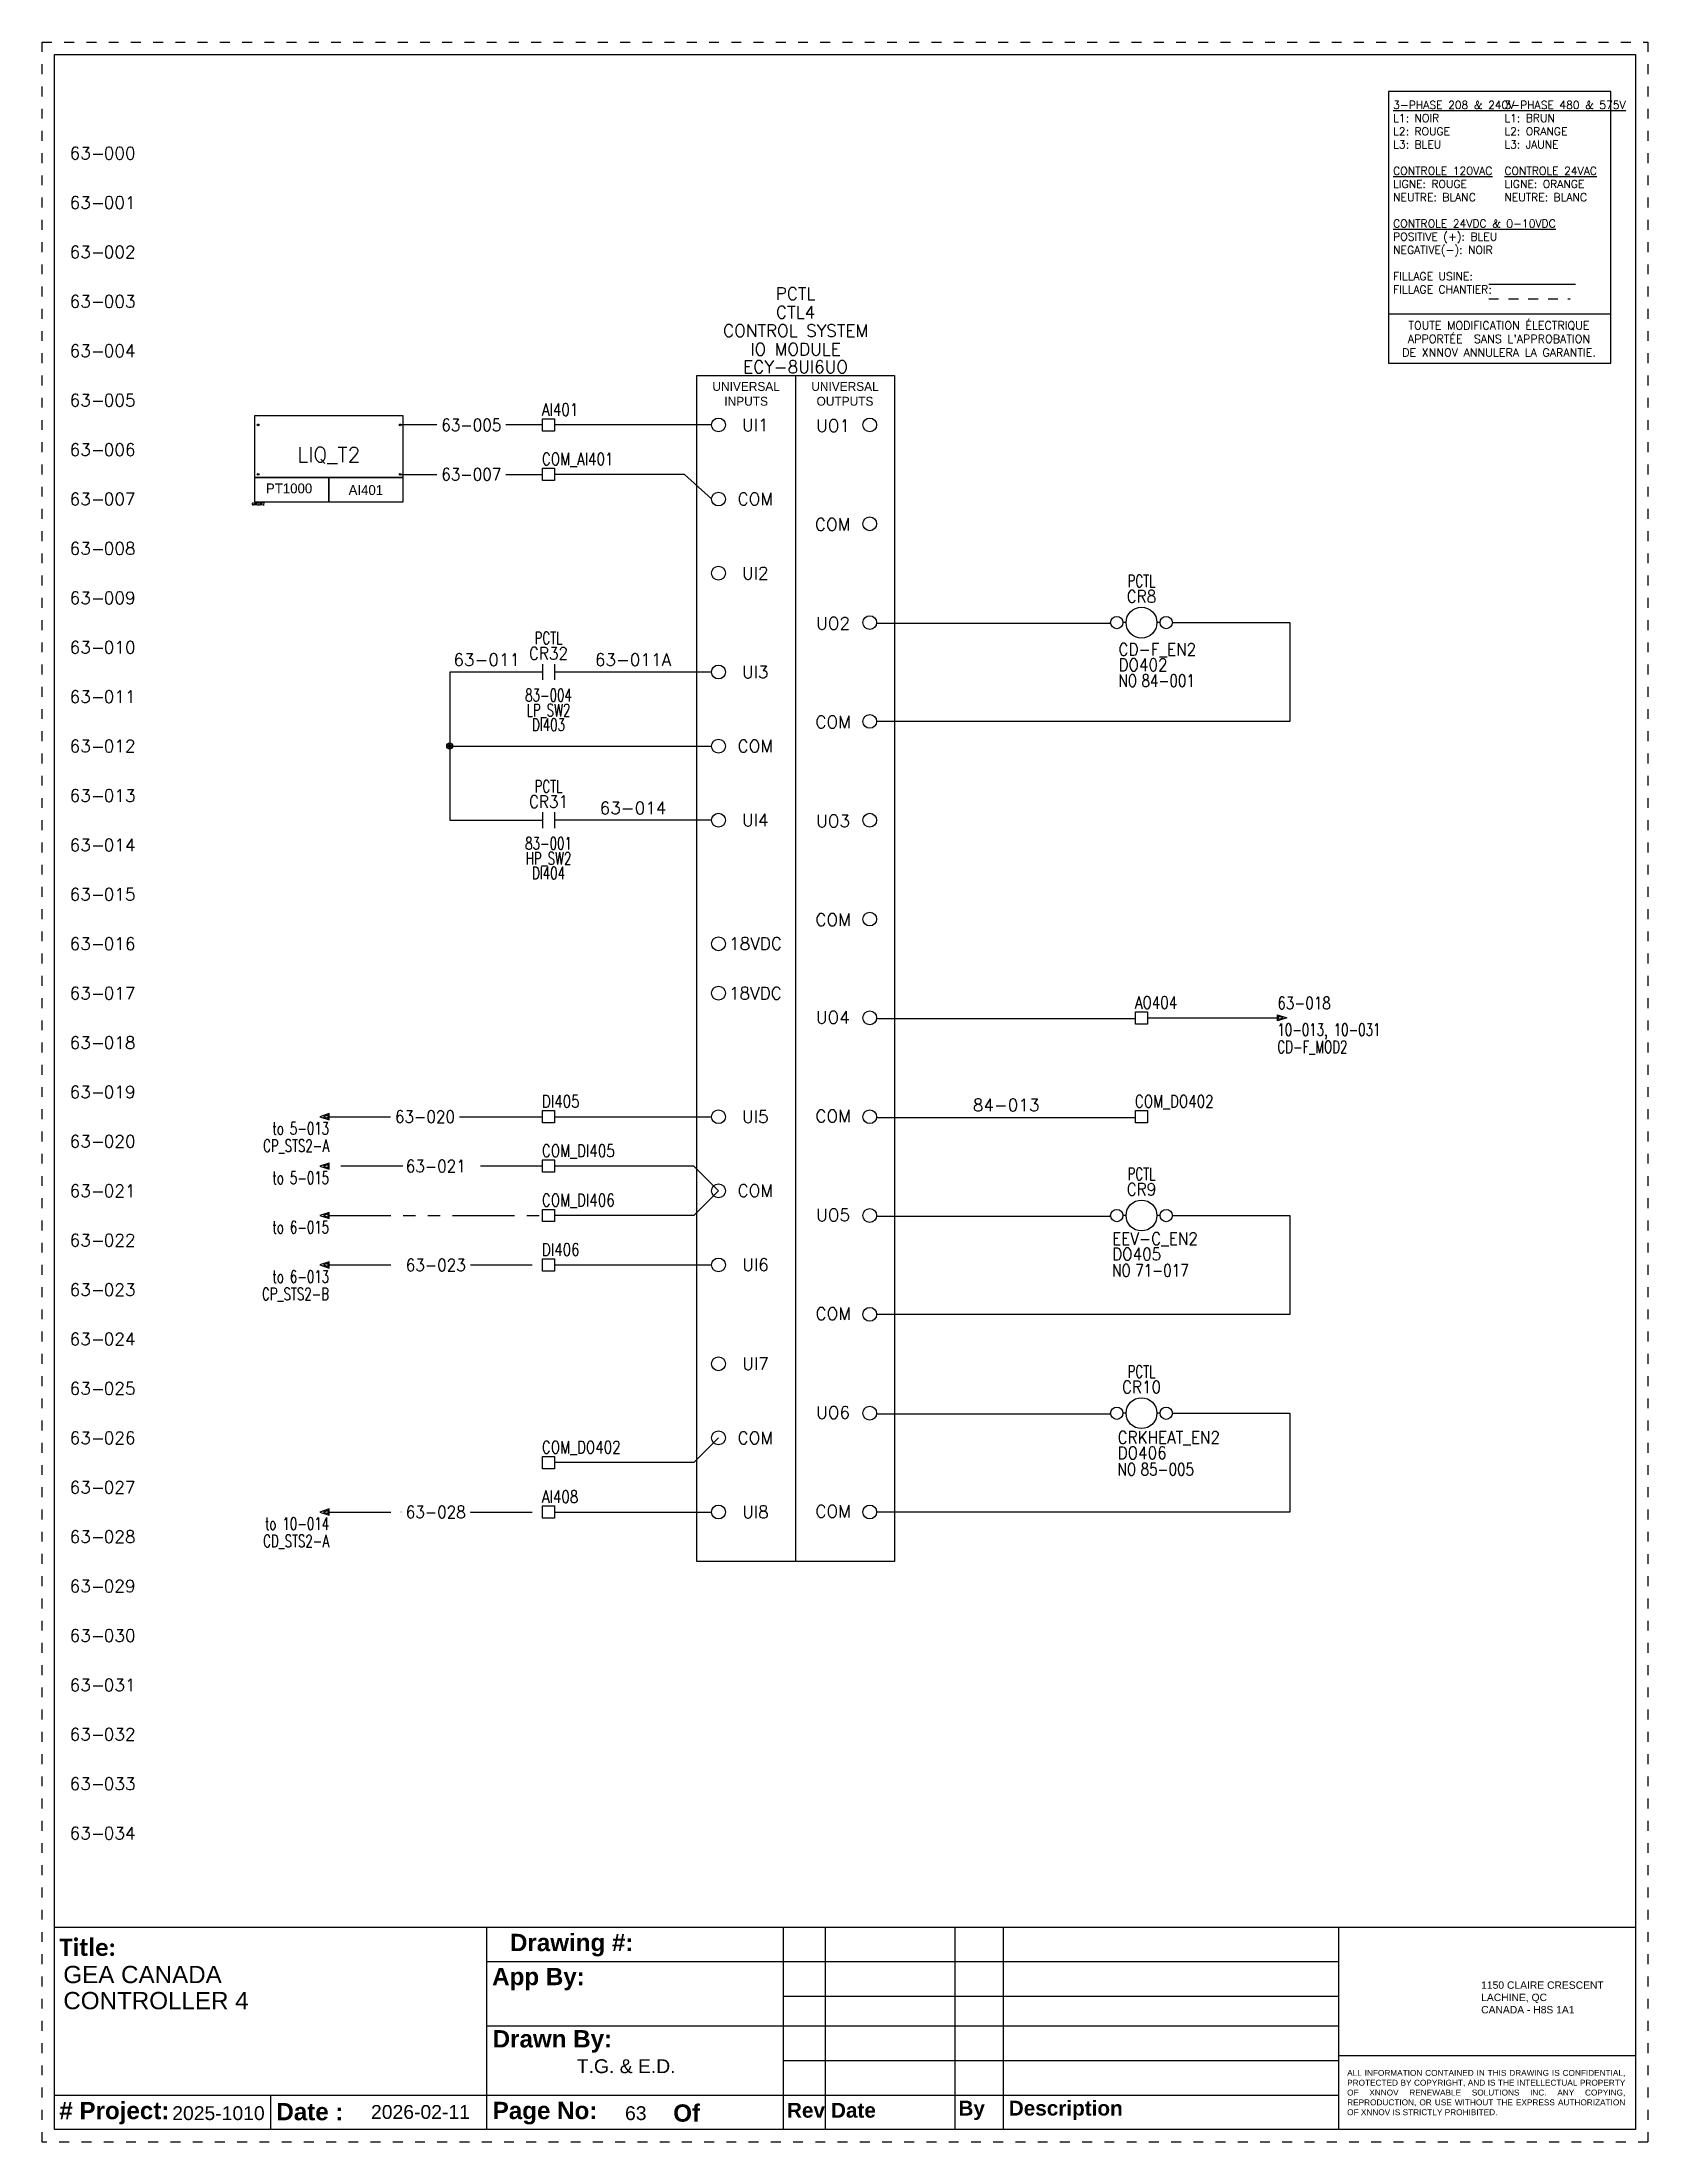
# Model space of a CAD drawing. Header units: inches. Extents: x 0 to 215, y -2 to 294.
# Drawn here: x -0.13 to 16.12, y -2.12 to 19.12 of the extents above; entities outside this region: 4.
import ezdxf
from ezdxf.enums import TextEntityAlignment as Align

# ---------------------------------------------------------------- set-up
doc = ezdxf.new("R2010")
doc.units = ezdxf.units.IN
doc.header["$MEASUREMENT"] = 0
for name, pattern in [('Caddy_Solid', [0]), ('DASHED2', [0.375, 0.25, -0.125]), ('DOT2', [0.125, 0, -0.125]), ('PHANTOM2', [1.25, 0.625, -0.125, 0.125, -0.125, 0.125, -0.125])]:
    doc.linetypes.add(name, pattern=pattern)
for name, color, linetype in [('BLK_18', 251, 'Continuous'), ('BLU_18', 5, 'Continuous'), ('DESC', 150, 'Continuous'), ('DESCCHILD', 20, 'Continuous'), ('GRN_18', 82, 'Continuous'), ('LOC', 8, 'Continuous'), ('MISC', 7, 'Continuous'), ('RAIL', 7, 'Continuous'), ('RED_18', 1, 'Continuous'), ('SYMS', 7, 'Continuous'), ('TAGFIXED', 7, 'Continuous'), ('TAGS', 150, 'Continuous'), ('TERMS', 123, 'Continuous'), ('WHT_18', 7, 'Continuous'), ('WIRENO', 72, 'Continuous'), ('WIREREF', 52, 'Continuous'), ('XREF', 7, 'Continuous'), ('XREFCHILD', 134, 'Continuous')]:
    doc.layers.add(name, color=color, linetype=linetype)
doc.layers.add('TITLEBLOCK_FRAME', color=7, linetype='DOT2', plot=False)
doc.styles.add('TB_BODY', font='arial.ttf')
doc.styles.add('TB_TITLE', font='ariblk.ttf')
doc.styles.add('WD', font='romans.shx')

msp = doc.modelspace()

# ---------------------------------------------------------------- texts
for s, p in [('L1', (2, 290)), ('N', (212, 290))]:
    msp.add_text(s, height=4).set_placement(p)
at = {"style": 'WD'}
for p in [(0.369, 17.5), (0.369, 17), (0.369, 16.5), (0.369, 16), (0.369, 15.5), (0.369, 15), (0.369, 14.5), (0.369, 14), (0.369, 13.5), (0.369, 13), (0.369, 12.5), (0.369, 12), (0.369, 11.5), (0.369, 11), (0.369, 10.5), (0.369, 10), (0.369, 9.5), (0.369, 9), (0.369, 8.5), (0.369, 8), (0.369, 7.5), (0.369, 7), (0.369, 6.5), (0.369, 6), (0.369, 5.5), (0.369, 5), (0.369, 4.5), (0.369, 4), (0.369, 3.5), (0.369, 3), (0.369, 2.5), (0.369, 2), (0.369, 1.5), (0.369, 1)]:
    msp.add_text('63', height=0.125, dxfattribs=at).set_placement(p, align=Align.MIDDLE_RIGHT)
for p in [(0.441, 17.5), (0.441, 17), (0.441, 16.5), (0.441, 16), (0.441, 15.5), (0.441, 15), (0.441, 14.5), (0.441, 14), (0.441, 13.5), (0.441, 13), (0.441, 12.5), (0.441, 12), (0.441, 11.5), (0.441, 11), (0.441, 10.5), (0.441, 10), (0.441, 9.5), (0.441, 9), (0.441, 8.5), (0.441, 8), (0.441, 7.5), (0.441, 7), (0.441, 6.5), (0.441, 6), (0.441, 5.5), (0.441, 5), (0.441, 4.5), (0.441, 4), (0.441, 3.5), (0.441, 3), (0.441, 2.5), (0.441, 2), (0.441, 1.5), (0.441, 1)]:
    msp.add_text('-', height=0.125, dxfattribs=at).set_placement(p, align=Align.MIDDLE)
for s, p in [('001', (0.5, 17.5)), ('002', (0.5, 17)), ('003', (0.5, 16.5)), ('004', (0.5, 16)), ('005', (0.5, 15.5)), ('006', (0.5, 15)), ('007', (0.5, 14.5)), ('008', (0.5, 14)), ('009', (0.5, 13.5)), ('010', (0.5, 13)), ('011', (0.5, 12.5)), ('012', (0.5, 12)), ('013', (0.5, 11.5)), ('014', (0.5, 11)), ('015', (0.5, 10.5)), ('016', (0.5, 10)), ('017', (0.5, 9.5)), ('018', (0.5, 9)), ('019', (0.5, 8.5)), ('020', (0.5, 8)), ('021', (0.5, 7.5)), ('022', (0.5, 7)), ('023', (0.5, 6.5)), ('024', (0.5, 6)), ('025', (0.5, 5.5)), ('026', (0.5, 5)), ('027', (0.5, 4.5)), ('028', (0.5, 4)), ('029', (0.5, 3.5)), ('030', (0.5, 3)), ('031', (0.5, 2.5)), ('032', (0.5, 2)), ('033', (0.5, 1.5)), ('034', (0.5, 1))]:
    msp.add_text(s, height=0.125, dxfattribs=at).set_placement(p, align=Align.MIDDLE_LEFT)

# ---------------------------------------------------------------- blocks, each defined once
blk = doc.blocks.new('*U4')
at = {"color": 7, "linetype": 'Caddy_Solid', "lineweight": 25}
blk.add_line((-1.486, 1.048), (-0.608, 1.048), dxfattribs=at)
at = {"color": 7, "linetype": 'DASHED2', "lineweight": 25, "ltscale": 0.25}
blk.add_line((-1.486, 0.902), (-0.662, 0.902), dxfattribs=at)
blk.add_line((-2.5, 0.75), (-0.25, 0.75))
blk.add_lwpolyline([(-0.25, 3), (-2.5, 3), (-2.5, 0.25), (-0.25, 0.25)], close=True)
at = {"style": 'WD'}
for s, insert, char_height, attachment_point in [('{\\L3-PHASE 208 & 240V}\\PL1: NOIR\\PL2: ROUGE\\PL3: BLEU\\P\\P{\\LCONTROLE 120VAC}\\PLIGNE: ROUGE\\PNEUTRE: BLANC\\P{\\L\\PCONTROLE 24VDC & 0-10VDC\\P}POSITIVE (+): BLEU\\PNEGATIVE(-): NOIR\\P\\P\\pxql;FILLAGE USINE:\\PFILLAGE CHANTIER:', (-2.454, 2.903), 0.08, 1), ('{\\L3-PHASE 480 & 575V}\\PL1: BRUN\\PL2: ORANGE\\PL3: JAUNE\\P\\P{\\LCONTROLE 24VAC}\\PLIGNE: ORANGE\\PNEUTRE: BLANC', (-1.328, 2.903), 0.08, 1), ("TOUTE MODIFICATION ÉLECTRIQUE \\PAPPORTÉE  SANS L'APPROBATION \\PDE XNNOV ANNULERA LA GARANTIE.", (-1.383, 0.495), 0.08242, 5)]:
    blk.add_mtext_dynamic_manual_height_columns(s, width=4.81392, gutter_width=1.374, heights=[0], dxfattribs=dict(at, insert=insert, char_height=char_height, attachment_point=attachment_point))
blk = doc.blocks.new('WD_MLRH7')
at = {"style": 'WD'}
blk.add_attdef('WDCOPY_DASH', text='', height=0.125, dxfattribs=at).set_placement((-0.684, 0), align=Align.MIDDLE)
blk.add_attdef('SHEET', text='', height=0.125, dxfattribs=at).set_placement((-0.756, 0), align=Align.MIDDLE_RIGHT)
blk.add_attdef('RUNGFIRST', text='', height=0.125, dxfattribs=at).set_placement((-0.625, 0), align=Align.MIDDLE_LEFT)
at = {"style": 'WD', "flags": 1}
for tag, p in [('RUNGHORV', (-0.25, -0.127)), ('RUNGDIST', (-0.25, -0.2)), ('RUNGCNT', (-0.25, -0.237)), ('RUNGINC', (-0.25, -0.163)), ('WIRE-START', (-0.25, -0.356)), ('WIRE-GSUF', (-0.25, -0.396)), ('PH3SPACE', (-0.25, -0.437)), ('WIREMODE', (-0.25, -0.281)), ('WIREFMT', (-0.25, -0.321))]:
    blk.add_attdef(tag, text='', height=0.025, dxfattribs=at).set_placement(p, align=Align.RIGHT)
blk = doc.blocks.new('HT0001')
for p, q in [((-0.062, 0.062), (0.062, 0.062)), ((-0.062, -0.062), (-0.062, 0.062)), ((0.062, 0.062), (0.062, -0.062)), ((0.062, -0.062), (-0.062, -0.062))]:
    blk.add_line(p, q)
at = {"style": 'WD'}
for tag, p, width in [('INST', (0.062, 0.42), 0.7), ('LOC', (0.062, 0.25), 0.7), ('DESC1', (0.05, -0.385), 0.8)]:
    blk.add_attdef(tag, p, '', height=0.125, dxfattribs=dict(at, width=width))
at = {"linetype": 'Continuous', "style": 'WD'}
for tag, p, height, width, flags in [('TERM01', (0.062, 0.094), 0.125, 0.8, 8), ('TAGSTRIP', (0.05, -0.229), 0.125, 0.9, 8), ('DESC2', (0.05, -0.541), 0.125, 0.8, 8), ('CAT', (0.213, -0.406), 0.109, 0.8, 1), ('DESC3', (0.05, -0.698), 0.125, 0.8, 8)]:
    blk.add_attdef(tag, p, '', height=height, dxfattribs=dict(at, width=width, flags=flags))
at = {"style": 'WD', "flags": 1}
for tag, p, height in [('X4TERM01', (-0.062, 0), 0.0125), ('X4TERMDESC01', (-0.055, -0.023), 0.025), ('X2TERMDESC01', (-0.006, 0.029), 0.025), ('STRIPSEQ', (0, 0), 0.00125), ('X2TERM01', (0, 0.062), 0.0125), ('X2PIN01', (0.033, 0.084), 0.0125), ('X1TERMDESC01', (0.039, 0.007), 0.025), ('X1TERM01', (0.062, 0), 0.0125), ('X1PIN01', (0.087, 0.016), 0.0125), ('X4PIN01', (-0.114, -0.038), 0.0125), ('LINKTERM', (0, -0.002), 0.00125), ('X8TERM01', (0, -0.062), 0.0125), ('X8TERMDESC01', (0, -0.054), 0.025), ('X8PIN01', (0.026, -0.096), 0.0125)]:
    blk.add_attdef(tag, p, '', height=height, dxfattribs=at)
at = {"linetype": 'Continuous', "style": 'WD', "width": 0.8, "flags": 1}
blk.add_attdef('MFG', text='', height=0.109, dxfattribs=at).set_placement((0.088, -0.406), align=Align.RIGHT)
at = {"style": 'WD', "width": 0.7, "flags": 1}
blk.add_attdef('ASSYCODE', (0.062, -0.281), '', height=0.01, dxfattribs=at)
blk = doc.blocks.new('HCR21')
at = {"linetype": 'Continuous'}
for p, q in [((-0.062, 0.08), (-0.062, -0.08)), ((0.062, 0.08), (0.062, -0.08))]:
    blk.add_line(p, q, dxfattribs=at)
at = {"style": 'WD'}
for tag, width, p in [('INST', 0.7, (0, 0.451)), ('TAG2', 0.9, (0, 0.125)), ('LOC', 0.7, (0, 0.281)), ('XREF', 0.7, (0, -0.297)), ('DESC1', 0.7, (0, -0.449)), ('DESC2', 0.7, (0, -0.597)), ('DESC3', 0.7, (0, -0.744))]:
    blk.add_attdef(tag, text='', height=0.125, dxfattribs=dict(at, width=width)).set_placement(p, align=Align.CENTER)
for tag, p, height, flags in [('X4TERM01', (-0.062, 0), 0.0125, 1), ('X1TERM02', (0.062, 0), 0.0125, 1), ('FAMILY', (0.097, 0.053), 0.01, 9), ('CONTACT', (0.097, 0.036), 0.01, 1)]:
    blk.add_attdef(tag, p, '', height=height, dxfattribs=dict(at, flags=flags))
for tag, p in [('X2LINK', (0, 0.125)), ('X8LINK', (0, -0.125))]:
    blk.add_attdef(tag, p, '', height=0.01, dxfattribs=at)
at = {"linetype": 'Continuous', "style": 'WD', "flags": 8}
blk.add_attdef('TERM01', text='', height=0.125, dxfattribs=at).set_placement((-0.125, -0.016), align=Align.TOP_RIGHT)
blk.add_attdef('TERM02', text='', height=0.125, dxfattribs=at).set_placement((0.125, -0.016), align=Align.TOP_LEFT)
blk = doc.blocks.new('HCR1T')
for p, q in [((-0.156, 0), (-0.188, 0)), ((0.188, 0), (0.156, 0))]:
    blk.add_line(p, q)
for centre, radius in [((-0.25, 0), 0.0625), ((0, 0), 0.156), ((0.25, 0), 0.0625)]:
    blk.add_circle(centre, radius)
at = {"style": 'WD'}
for tag, width, p in [('INST', 0.7, (0, 0.528)), ('LOC', 0.7, (0, 0.359)), ('TAG1', 0.9, (0, 0.202))]:
    blk.add_attdef(tag, text='', height=0.125, dxfattribs=dict(at, width=width)).set_placement(p, align=Align.CENTER)
at = {"linetype": 'Continuous', "style": 'WD', "width": 0.8, "flags": 8}
for tag, p in [('TERM01', (-0.25, 0)), ('TERM02', (0.25, 0))]:
    blk.add_attdef(tag, text='', height=0.0625, dxfattribs=at).set_placement(p, align=Align.MIDDLE_CENTER)
at = {"style": 'WD', "flags": 1}
for tag, p in [('X4TERM01', (-0.312, 0)), ('X1TERM02', (0.312, 0))]:
    blk.add_attdef(tag, p, '', height=0.0125, dxfattribs=at)
at = {"linetype": 'Continuous', "style": 'WD', "flags": 9}
blk.add_attdef('ASSYCODE', text='', height=0.01, dxfattribs=at).set_placement((0, 0.109), align=Align.CENTER)
at = {"style": 'WD', "flags": 9}
blk.add_attdef('FAMILY', text='', height=0.01, dxfattribs=at).set_placement((-0.005, 0.17), align=Align.CENTER)
at = {"linetype": 'Continuous', "style": 'WD', "flags": 1}
for tag, p in [('MFG', (0, 0.14)), ('CAT', (0, 0.159))]:
    blk.add_attdef(tag, text='', height=0.01, dxfattribs=at).set_placement(p, align=Align.MIDDLE)
at = {"style": 'WD'}
for tag, p, width in [('DESC1', (1.126, 0.076), 0.9), ('DESC2', (1.126, -0.081), 0.9), ('DESC3', (1.126, -0.237), 0.9), ('XREFNO', (1.359, -0.393), 0.8), ('XREFNC', (1.359, -0.549), 0.8)]:
    blk.add_attdef(tag, p, '', height=0.125, dxfattribs=dict(at, width=width))
at = {"style": 'WD', "width": 0.8, "flags": 8}
for tag, p in [('NO', (1.126, -0.393)), ('NC', (1.126, -0.549))]:
    blk.add_attdef(tag, p, '', height=0.125, dxfattribs=at)
blk = doc.blocks.new('*U12')
blk.add_circle((0, 0), 0.0699)
blk = doc.blocks.new('*U13')
at = {"color": 0, "linetype": 'ByBlock', "lineweight": -2, "transparency": 16777216}
for p in [(0, 1.5), (0, 0.75), (0, 0)]:
    blk.add_blockref('*U12', p, dxfattribs=at)
blk = doc.blocks.new('*U15')
blk.add_circle((0, 0), 0.0699)
blk = doc.blocks.new('*U14')
at = {"color": 0, "linetype": 'ByBlock', "lineweight": -2, "transparency": 16777216}
for p in [(0, 1.5), (0, 0.75), (0, 0)]:
    blk.add_blockref('*U15', p, dxfattribs=at)
blk = doc.blocks.new('*U16')
blk.add_circle((0, 0), 0.0699)
blk = doc.blocks.new('*U17')
at = {"color": 0, "linetype": 'ByBlock', "lineweight": -2, "transparency": 16777216}
for p in [(0, 1.5), (0, 0.75), (0, 0)]:
    blk.add_blockref('*U16', p, dxfattribs=at)
blk = doc.blocks.new('*U18')
blk.add_circle((0, 0), 0.0699)
blk = doc.blocks.new('*U19')
at = {"color": 0, "linetype": 'ByBlock', "lineweight": -2, "transparency": 16777216}
for p in [(0, 0.5), (0, 0)]:
    blk.add_blockref('*U18', p, dxfattribs=at)
blk = doc.blocks.new('*U20')
blk.add_circle((0, 0), 0.0699)
blk = doc.blocks.new('*U21')
at = {"color": 0, "linetype": 'ByBlock', "lineweight": -2, "transparency": 16777216}
for p in [(0, 1.5), (0, 0.75), (0, 0)]:
    blk.add_blockref('*U20', p, dxfattribs=at)
blk = doc.blocks.new('*U22')
blk.add_circle((0, 0), 0.0699)
blk = doc.blocks.new('*U23')
at = {"color": 0, "linetype": 'ByBlock', "lineweight": -2, "transparency": 16777216}
for p in [(0, 11), (0, 10), (0, 9), (0, 8), (0, 7), (0, 6), (0, 5), (0, 4), (0, 3), (0, 2), (0, 1), (0, 0)]:
    blk.add_blockref('*U22', p, dxfattribs=at)
blk = doc.blocks.new('HDV1_ECY-8UI6UO')
blk.add_line((1, 0), (1, -12))
at = {"linetype": 'Continuous'}
blk.add_lwpolyline([(0, 0), (2, 0), (2, -12), (0, -12)], close=True, dxfattribs=at)
for name, p in [('*U13', (0.22, -2)), ('*U23', (1.75, -11.5)), ('*U14', (0.22, -4.5)), ('*U19', (0.22, -6.25)), ('*U17', (0.22, -9)), ('*U21', (0.22, -11.5))]:
    blk.add_blockref(name, p)
at = {"char_height": 0.09, "attachment_point": 5}
for s, insert in [('UNIVERSAL\\PINPUTS', (0.5, -0.186)), ('UNIVERSAL\\POUTPUTS', (1.5, -0.186))]:
    blk.add_mtext_dynamic_manual_height_columns(s, width=0.875, gutter_width=0.5, heights=[0], dxfattribs=dict(at, insert=insert))
at = {"layer": 'DESC', "ltscale": 0.5, "style": 'WD'}
for tag, p in [('DESC1', (1, 0.454)), ('DESC2', (1, 0.266)), ('DESC3', (1, -0.084))]:
    blk.add_attdef(tag, text='', height=0.125, dxfattribs=at).set_placement(p, align=Align.MIDDLE_CENTER)
at = {"layer": 'LOC', "ltscale": 0.5, "style": 'WD', "flags": 1}
blk.add_attdef('INST', text='', height=0.125, dxfattribs=at).set_placement((1, 1.016), align=Align.MIDDLE_CENTER)
at = {"layer": 'LOC', "ltscale": 0.5, "style": 'WD'}
blk.add_attdef('LOC', text='', height=0.125, dxfattribs=at).set_placement((1, 0.829), align=Align.MIDDLE_CENTER)
at = {"layer": 'MISC', "ltscale": 0.5, "style": 'WD'}
blk.add_attdef('CAT', text='', height=0.125, dxfattribs=at).set_placement((1, 0.088), align=Align.MIDDLE_CENTER)
at = {"layer": 'MISC', "ltscale": 0.5, "style": 'WD', "flags": 1}
blk.add_attdef('MFG', text='', height=0.05, dxfattribs=at).set_placement((1.202, -0.085), align=Align.MIDDLE)
at = {"layer": 'MISC', "ltscale": 0.5, "style": 'WD', "flags": 9}
for tag, p in [('FAMILY', (1.245, -0.235)), ('ASSYCODE', (1.294, -0.36))]:
    blk.add_attdef(tag, text='', height=0.05, dxfattribs=at).set_placement(p, align=Align.CENTER)
at = {"layer": 'MISC', "ltscale": 0.5, "style": 'WD', "flags": 1}
for tag, p in [('RATING1', (2.125, -0.298)), ('RATING2', (2.125, -0.485))]:
    blk.add_attdef(tag, text='', height=0.125, dxfattribs=at).set_placement(p, align=Align.MIDDLE_LEFT)
for tag, p in [('X4TERM01', (0.149, -0.5)), ('X4TERM02', (0.148, -1.249)), ('X4TERM03', (0.148, -2)), ('X4TERM04', (0.148, -3)), ('X4TERM05', (0.148, -3.75)), ('X4TERM06', (0.148, -4.498)), ('X4TERM07', (0.15, -5.748)), ('X4TERM08', (0.148, -6.25)), ('X4TERM09', (0.148, -7.499)), ('X4TERM10', (0.148, -8.249)), ('X4TERM11', (0.151, -8.998)), ('X4TERM12', (0.15, -9.999)), ('X4TERM13', (0.148, -10.75)), ('X4TERM14', (0.149, -11.499))]:
    blk.add_attdef(tag, p, '', height=0.0125, dxfattribs=at)
for tag, p in [('X2TERM01', (0.218, -0.43)), ('X2TERM02', (0.218, -1.179)), ('X2TERM03', (0.218, -1.93)), ('X2TERM04', (0.217, -2.93)), ('X2TERM05', (0.218, -3.68)), ('X2TERM06', (0.218, -4.428)), ('X2TERM07', (0.22, -5.678)), ('X2TERM08', (0.218, -6.18)), ('X2TERM09', (0.218, -7.429)), ('X2TERM10', (0.218, -8.179)), ('X2TERM11', (0.22, -8.929)), ('X2TERM12', (0.22, -9.929)), ('X2TERM13', (0.218, -10.68)), ('X2TERM14', (0.219, -11.429))]:
    blk.add_attdef(tag, text='', height=0.0125, rotation=90, dxfattribs=at).set_placement(p, align=Align.RIGHT)
for tag, p in [('X8TERM01', (0.218, -0.57)), ('X8TERM02', (0.218, -1.319)), ('X8TERM03', (0.218, -2.07)), ('X8TERM04', (0.217, -3.07)), ('X8TERM05', (0.218, -3.82)), ('X8TERM06', (0.218, -4.568)), ('X8TERM07', (0.22, -5.818)), ('X8TERM08', (0.218, -6.32)), ('X8TERM09', (0.218, -7.569)), ('X8TERM10', (0.218, -8.319)), ('X8TERM11', (0.22, -9.068)), ('X8TERM12', (0.22, -10.069)), ('X8TERM13', (0.218, -10.82)), ('X8TERM14', (0.219, -11.569))]:
    blk.add_attdef(tag, p, '', height=0.0125, rotation=90, dxfattribs=at)
for tag, p in [('X1TERM15', (1.825, -0.507)), ('X1TERM16', (1.82, -1.507)), ('X1TERM17', (1.825, -2.507)), ('X1TERM18', (1.825, -3.506)), ('X1TERM19', (1.825, -4.507)), ('X1TERM20', (1.825, -5.507)), ('X1TERM21', (1.821, -6.507)), ('X1TERM22', (1.825, -7.507)), ('X1TERM23', (1.825, -8.506)), ('X1TERM24', (1.826, -9.506)), ('X1TERM25', (1.825, -10.506)), ('X1TERM26', (1.825, -11.507))]:
    blk.add_attdef(tag, text='', height=0.0125, dxfattribs=at).set_placement(p, align=Align.RIGHT)
at = {"layer": 'SYMS', "style": 'WD', "width": 0.8}
blk.add_attdef('XREF', (-0.233, -0.046), '', height=0.125, dxfattribs=at)
at = {"layer": 'TAGS', "ltscale": 0.5, "style": 'WD'}
blk.add_attdef('TAG1', text='', height=0.125, dxfattribs=at).set_placement((1, 0.641), align=Align.MIDDLE_CENTER)
at = {"layer": 'TERMS', "ltscale": 0.5, "style": 'WD'}
for tag, p in [('TERM01', (0.593, -0.5)), ('TERM15', (1.38, -0.507)), ('TERM02', (0.593, -1.249)), ('TERM16', (1.375, -1.507)), ('TERM03', (0.593, -2)), ('TERM17', (1.38, -2.507)), ('TERM04', (0.592, -3)), ('TERM18', (1.38, -3.506)), ('TERM05', (0.593, -3.75)), ('TERM06', (0.593, -4.498)), ('TERM19', (1.38, -4.507)), ('TERM20', (1.38, -5.507)), ('TERM07', (0.595, -5.748)), ('TERM08', (0.593, -6.25)), ('TERM21', (1.377, -6.495)), ('TERM09', (0.593, -7.499)), ('TERM22', (1.38, -7.494)), ('TERM10', (0.593, -8.249)), ('TERM23', (1.38, -8.494)), ('TERM11', (0.595, -8.998)), ('TERM24', (1.381, -9.494)), ('TERM12', (0.595, -9.999)), ('TERM25', (1.38, -10.494)), ('TERM13', (0.593, -10.75)), ('TERM14', (0.594, -11.499)), ('TERM26', (1.38, -11.494))]:
    blk.add_attdef(tag, text='', height=0.125, dxfattribs=at).set_placement(p, align=Align.MIDDLE_CENTER)
blk = doc.blocks.new('HDV1_SENSOR-CONN')
for points in [[(-1.473, 0.094), (0.027, 0.094), (0.027, -0.531), (-1.473, -0.531)], [(-1.473, -0.531), (-0.723, -0.531), (-0.723, -0.781), (-1.473, -0.781)], [(-0.723, -0.531), (0.027, -0.531), (0.027, -0.781), (-0.723, -0.781)]]:
    blk.add_lwpolyline(points, close=True)
for centre in [(-1.438, 0), (0, 0), (-1.438, -0.5), (0, -0.5)]:
    blk.add_circle(centre, 0.00874)
at = {"style": 'WD', "flags": 1}
for tag, p in [('X4TERM01', (-1.438, 0)), ('X1TERM03', (0, 0)), ('X4TERM02', (-1.438, -0.5)), ('X1TERM04', (0, -0.5))]:
    blk.add_attdef(tag, p, '', height=0.005, dxfattribs=at)
at = {"style": 'WD'}
blk.add_attdef('TAG1', text='', height=0.15, dxfattribs=at).set_placement((-0.723, -0.375), align=Align.CENTER)
for tag, p in [('DESC1', (-1.125, -0.592)), ('DESC2', (-0.348, -0.609))]:
    blk.add_attdef(tag, text='', height=0.1).set_placement(p, align=Align.TOP_CENTER)
at = {"style": 'WD', "width": 0.7, "flags": 1}
blk.add_attdef('LOC', text='', height=0.025, dxfattribs=at).set_placement((-1.437, -0.812), align=Align.CENTER)
blk = doc.blocks.new('WDDOT')
for radius in [0.03, 0.0187, 0.00929]:
    blk.add_circle((0, 0), radius)
blk = doc.blocks.new('HA1S3')
for points in [[(0, 0), (0, 0.031), (-0.094, 0), (0, -0.031), (0, 0)], [(-0.011, -0.016), (-0.011, 0.016), (-0.058, 0), (-0.011, -0.016)]]:
    blk.add_lwpolyline(points)
at = {"style": 'WD', "width": 0.8, "flags": 8}
blk.add_attdef('WIRENO', text='', height=0.125, dxfattribs=at).set_placement((0, 0.087), align=Align.RIGHT)
at = {"style": 'WD', "flags": 1}
blk.add_attdef('SIGCODE', text='', height=0.01, dxfattribs=at).set_placement((-0.02, 0.047), align=Align.RIGHT)
blk.add_attdef('X1TERM01', (0, 0), '', height=0.01, dxfattribs=at)
at = {"style": 'WD', "width": 0.7}
for tag, p in [('XREF', (0, -0.181)), ('DESC1', (0, -0.356))]:
    blk.add_attdef(tag, text='', height=0.125, dxfattribs=at).set_placement(p, align=Align.RIGHT)
blk = doc.blocks.new('HA1S1')
for points in [[(0, 0), (0, 0.031), (0.094, 0), (0, -0.031), (0, 0)], [(0.011, 0.016), (0.011, -0.016), (0.058, 0), (0.011, 0.016)]]:
    blk.add_lwpolyline(points)
at = {"style": 'WD', "width": 0.8, "flags": 8}
blk.add_attdef('WIRENO', (0, 0.087), '', height=0.125, dxfattribs=at)
at = {"style": 'WD', "flags": 1}
for tag, p in [('SIGCODE', (-0.02, 0.047)), ('X4TERM01', (0, 0))]:
    blk.add_attdef(tag, p, '', height=0.01, dxfattribs=at)
at = {"style": 'WD', "width": 0.7}
for tag, p in [('XREF', (0, -0.181)), ('DESC1', (0, -0.356))]:
    blk.add_attdef(tag, p, '', height=0.125, dxfattribs=at)
blk = doc.blocks.new('WD_WNH')
at = {"linetype": 'Continuous', "style": 'WD'}
blk.add_attdef('WIRENO', text='', height=0.125, dxfattribs=at).set_placement((0, 0.062), align=Align.CENTER)
at = {"style": 'WD', "flags": 1}
for tag, p in [('W01USER', (0, 0.078)), ('W02USER', (0, 0.07)), ('W03USER', (0, 0.062)), ('W04USER', (0, 0.055)), ('W05USER', (0, 0.047)), ('W06USER', (0, 0.039)), ('W07USER', (0, 0.031)), ('W08USER', (0, 0.023)), ('W09USER', (0, 0.016)), ('W10USER', (0, 0.008))]:
    blk.add_attdef(tag, text='', height=0.005, dxfattribs=at).set_placement(p, align=Align.CENTER)
blk = doc.blocks.new('WD_WNH1')
at = {"style": 'WD', "width": 0.9}
blk.add_attdef('WIRENO', text='', height=0.125, dxfattribs=at).set_placement((0, 0), align=Align.MIDDLE_CENTER)
at = {"color": 250, "style": 'WD'}
for tag, p in [('X4_TINY_DOT_DONT_REMOVE', (-0.062, 0)), ('X1_TINY_DOT_DONT_REMOVE', (0.062, 0))]:
    blk.add_attdef(tag, p, '', height=0.0001, dxfattribs=at)
at = {"style": 'WD', "flags": 1}
for tag, p in [('X4TERM01', (-0.062, 0)), ('X1TERM01', (0.062, 0))]:
    blk.add_attdef(tag, p, '', height=0.01, dxfattribs=at)
for tag, p in [('W01USER', (0, 0.078)), ('W02USER', (0, 0.07)), ('W03USER', (0, 0.062)), ('W04USER', (0, 0.055)), ('W05USER', (0, 0.047)), ('W06USER', (0, 0.039)), ('W07USER', (0, 0.031)), ('W08USER', (0, 0.023)), ('W09USER', (0, 0.016)), ('W10USER', (0, 0.008))]:
    blk.add_attdef(tag, text='', height=0.005, dxfattribs=at).set_placement(p, align=Align.CENTER)
blk = doc.blocks.new('*U29')
at = {"color": 5}
for p, q in [((0, 21), (16, 21)), ((0, 0), (0, 21)), ((16, 21), (16, 0)), ((0, 2.05), (16, 2.05)), ((4.372, 2.05), (4.372, 0)), ((7.376, 2.05), (7.376, 0)), ((7.8, 2.05), (7.8, 0)), ((9.113, 2.05), (9.113, 0)), ((9.599, 2.05), (9.599, 0)), ((9.599, 2.05), (9.599, 0)), ((12.992, 2.05), (12.992, 0)), ((4.372, 1.7), (12.992, 1.7)), ((7.376, 1.35), (12.992, 1.35)), ((4.372, 1.05), (12.992, 1.05)), ((7.376, 0.7), (12.992, 0.7)), ((12.992, 0.75), (16, 0.75)), ((0, 0.35), (12.992, 0.35)), ((2.186, 0.35), (2.186, 0)), ((16, 0), (0, 0))]:
    blk.add_line(p, q, dxfattribs=at)
at = {"layer": 'TITLEBLOCK_FRAME'}
blk.add_lwpolyline([(-0.125, 21.125), (16.125, 21.125), (16.125, -0.125), (-0.125, -0.125)], close=True, dxfattribs=at)
blk.add_lwpolyline([(-0.125, 21.125), (16.125, 21.125), (16.125, -0.125), (-0.125, -0.125)], close=True, dxfattribs=at)
at = {"color": 7, "style": 'TB_TITLE'}
for s, width, gutter_width, heights, insert, char_height, attachment_point in [('{\\fCalibri|b1|i0|c0|p34;Title:}', 4.49877, 1.75, [0], (0.052, 1.933), 0.175, 1), ('\\pxi-3,l4,t4;{\\fArial|b1|i0|c0|p34;Drawing #:}', 2.99404, 4.083, [0], (4.435, 1.867), 0.175, 4), ('{\\fArial|b1|i0|c0|p34;App By:}', 4.49661, 1.749, [0], (4.43, 1.523), 0.175, 4), ('{\\fArial|b1|i0|c0|p34;Drawn By:}', 2.16756, 1.749, [0.131], (4.435, 0.893), 0.175, 4), ('{\\fArial|b1|i0|c0|p34;# Project:}', 1.25184, 1.749, [0], (0.05, 0.167), 0.175, 4), ('{\\fArial|b1|i0|c0|p34;Date :}', 2.18747, 1.749, [0], (2.246, 0.181), 0.175, 4), ('{\\fArial|b1|i0|c0|p34;Page No:}', 4.49661, 1.749, [0], (4.435, 0.167), 0.175, 4), ('{\\fArial|b1|i0|c0|p34;Of}', 4.49661, 1.749, [0], (6.262, 0.167), 0.175, 4), ('{\\fArial|b1|i0|c0|p34;Rev}', 0.34979, 1.749, [0], (7.413, 0.195), 0.15, 4), ('{\\fArial|b1|i0|c0|p34; Date}', 0.58778, 1.749, [0], (7.8, 0.195), 0.15, 4), ('{\\fArial|b1|i0|c0|p34;By}', 0.36928, 1.749, [0], (9.148, 0.195), 0.15, 4), ('{\\fArial|b1|i0|c0|p34; Description}', 1.60793, 1.749, [0], (9.599, 0.195), 0.15, 4)]:
    blk.add_mtext_dynamic_manual_height_columns(s, width=width, gutter_width=gutter_width, heights=heights, dxfattribs=dict(at, insert=insert, char_height=char_height, attachment_point=attachment_point))
at = {"style": 'TB_BODY'}
for s, width, gutter_width, insert, char_height, attachment_point in [('1150 CLAIRE CRESCENT\\PLACHINE, QC \\PCANADA - H8S 1A1', 1.56147, 0.995, (14.437, 1.5), 0.07464, 1), ('\\pxqj;ALL INFORMATION CONTAINED IN THIS DRAWING IS CONFIDENTIAL, PROTECTED BY COPYRIGHT, AND IS THE INTELLECTUAL PROPERTY OF XNNOV RENEWABLE SOLUTIONS INC. ANY COPYING, REPRODUCTION, OR USE WITHOUT THE EXPRESS AUTHORIZATION OF XNNOV IS STRICTLY PROHIBITED.', 2.80577, 0.597, (13.081, 0.375), 0.059714, 4)]:
    blk.add_mtext_dynamic_manual_height_columns(s, width=width, gutter_width=gutter_width, heights=[0], dxfattribs=dict(at, insert=insert, char_height=char_height, attachment_point=attachment_point))
at = {"color": 7, "style": 'TB_BODY', "flags": 4}
for tag, p in [('N5', (7.597, 1.925)), ('N4', (7.597, 1.575)), ('N3', (7.597, 1.225)), ('N2', (7.597, 0.925)), ('N1', (7.597, 0.575)), ('PAGENO', (5.883, 0.167)), ('SHEETMAX', (6.824, 0.157))]:
    blk.add_attdef(tag, text='', height=0.14, dxfattribs=at).set_placement(p, align=Align.MIDDLE_CENTER)
for tag, height, p in [('DATE5', 0.14, (7.854, 1.925)), ('PAR5', 0.14, (9.104, 1.925)), ('DESCRIPTION5', 0.14, (9.661, 1.925)), ('TITLE1', 0.175, (0.091, 1.57)), ('DATE4', 0.14, (7.854, 1.575)), ('PAR4', 0.14, (9.104, 1.575)), ('DESCRIPTION4', 0.14, (9.661, 1.575)), ('TITLE2', 0.175, (0.091, 1.306)), ('AP.PAR', 0.14, (5.526, 1.365)), ('DATE3', 0.14, (7.854, 1.225)), ('PAR3', 0.14, (9.104, 1.225)), ('DESCRIPTION3', 0.14, (9.661, 1.225)), ('TITLE3', 0.175, (0.091, 1.041)), ('DATE2', 0.14, (7.854, 0.925)), ('PAR2', 0.14, (9.104, 0.925)), ('DESCRIPTION2', 0.14, (9.661, 0.925)), ('DESS.PAR', 0.14, (5.286, 0.642)), ('DATE1', 0.14, (7.854, 0.575)), ('PAR1', 0.14, (9.109, 0.575)), ('DESCRIPTION1', 0.14, (9.645, 0.575)), ('PRJCT', 0.14, (1.193, 0.167)), ('DATE', 0.14, (3.204, 0.179))]:
    blk.add_attdef(tag, text='', height=height, dxfattribs=at).set_placement(p, align=Align.MIDDLE_LEFT)

# ---------------------------------------------------------------- linework, layer by layer
at = {"layer": 'BLK_18'}
for p, q in [((3.5, 14.75), (3.869, 14.75)), ((4.569, 14.75), (4.938, 14.75)), ((6.375, 14.75), (5.062, 14.75)), ((6.648, 14.501), (6.375, 14.75)), ((11.312, 13.25), (12.5, 13.25)), ((12.5, 13.25), (12.5, 12.25)), ((12.5, 12.25), (8.325, 12.25)), ((11.062, 9.25), (12.375, 9.25)), ((8.325, 8.243), (10.938, 8.243)), ((6.469, 7.75), (5.062, 7.75)), ((6.72, 7.5), (6.469, 7.75)), ((6.72, 7.5), (6.469, 7.25)), ((6.469, 7.25), (5.062, 7.25)), ((11.312, 7.25), (12.5, 7.25)), ((12.5, 7.25), (12.5, 6.25)), ((12.5, 6.25), (8.326, 6.25)), ((11.312, 5.25), (12.5, 5.25)), ((12.5, 5.25), (12.5, 4.25)), ((6.72, 5), (6.469, 4.75)), ((6.469, 4.75), (5.062, 4.75)), ((12.5, 4.25), (8.325, 4.25))]:
    msp.add_line(p, q, dxfattribs=at)
at = {"layer": 'BLU_18'}
for p, q in [((8.325, 13.243), (10.688, 13.243)), ((4.938, 12.75), (4, 12.75)), ((4, 12.75), (4, 12.001)), ((6.648, 12.75), (5.062, 12.75)), ((4, 12.001), (4, 11.25)), ((4, 12.001), (6.648, 12.001)), ((4, 11.25), (4.938, 11.25)), ((6.648, 11.25), (5.062, 11.25)), ((5.062, 8.25), (6.648, 8.25)), ((8.325, 7.244), (10.688, 7.244)), ((5.062, 6.75), (6.651, 6.75)), ((8.325, 5.244), (10.688, 5.244))]:
    msp.add_line(p, q, dxfattribs=at)
at = {"layer": 'GRN_18', "linetype": 'PHANTOM2'}
for p, q in [((3.525, 7.75), (2.78, 7.75)), ((4.938, 7.75), (4.193, 7.75)), ((2.78, 7.25), (4.938, 7.25))]:
    msp.add_line(p, q, dxfattribs=at)
at = {"layer": 'RAIL', "lineweight": 50}
for p, q in [((10, 290), (10, 270)), ((210, 290), (210, 270))]:
    msp.add_line(p, q, dxfattribs=at)
at = {"layer": 'RED_18'}
for p, q in [((3.869, 15.25), (3.5, 15.25)), ((4.938, 15.25), (4.569, 15.25)), ((6.649, 15.25), (5.062, 15.25)), ((8.321, 9.243), (10.938, 9.243)), ((5.062, 4.25), (6.649, 4.25))]:
    msp.add_line(p, q, dxfattribs=at)
at = {"layer": 'WHT_18', "linetype": 'PHANTOM2'}
for p, q in [((2.78, 8.25), (3.4, 8.25)), ((4.1, 8.25), (4.719, 8.25)), ((2.78, 6.75), (3.509, 6.75)), ((4.209, 6.75), (4.938, 6.75)), ((2.78, 4.25), (3.509, 4.25)), ((4.209, 4.25), (4.938, 4.25))]:
    msp.add_line(p, q, dxfattribs=at)
at = {"layer": 'WHT_18'}
msp.add_line((4.719, 8.25), (4.938, 8.25), dxfattribs=at)

# ---------------------------------------------------------------- block references
at = {"ltscale": 0.5}
msp.add_blockref('*U29', (0, -2), dxfattribs=at).add_auto_attribs({'PRJCT': '2025-1010', 'PAGENO': '63', 'DATE': '2026-02-11', 'DESS.PAR': 'T.G. & E.D.', 'TITLE1': 'GEA CANADA', 'TITLE2': 'CONTROLLER 4'})
msp.add_blockref('*U4', (16, 15.625))
msp.add_blockref('WD_MLRH7', (1.125, 18)).add_auto_attribs({'RUNGFIRST': '000', 'SHEET': '63', 'WDCOPY_DASH': '-'})
at = {"layer": 'SYMS'}
msp.add_blockref('HDV1_ECY-8UI6UO', (6.5, 15.75), dxfattribs=at).add_auto_attribs({'TERM03': 'UI2', 'TERM02': 'COM', 'TERM01': 'UI1', 'TAG1': 'CTL4', 'CAT': 'ECY-8UI6UO', 'LOC': 'PCTL', 'DESC2': 'IO MODULE', 'DESC1': 'CONTROL SYSTEM', 'TERM17': 'UO2', 'TERM16': 'COM', 'TERM15': 'UO1', 'TERM04': 'UI3', 'TERM05': 'COM', 'TERM06': 'UI4', 'TERM07': '18VDC', 'TERM08': '18VDC', 'TERM09': 'UI5', 'TERM10': 'COM', 'TERM11': 'UI6', 'TERM12': 'UI7', 'TERM13': 'COM', 'TERM14': 'UI8', 'TERM18': 'COM', 'TERM19': 'UO3', 'TERM20': 'COM', 'TERM21': 'UO4', 'TERM22': 'COM', 'TERM23': 'UO5', 'TERM24': 'COM', 'TERM25': 'UO6', 'TERM26': 'COM'})
ref = msp.add_blockref('HDV1_SENSOR-CONN', (3.5, 15.25), dxfattribs=at)
ref.add_attrib('LOC', 'CIRCUIT2', dxfattribs={"layer": 'LOC', "height": 0.025, "style": 'WD', "width": 0.7}).set_placement((2.063, 14.438), align=Align.CENTER)
ref.add_attrib('TAG1F', 'LIQ_T2', dxfattribs={"layer": 'TAGFIXED', "height": 0.15, "style": 'WD'}).set_placement((2.777, 14.875), align=Align.CENTER)
ref.add_attrib('DESC1', 'PT1000', dxfattribs={"layer": 'DESC', "height": 0.1}).set_placement((2.375, 14.658), align=Align.TOP_CENTER)
ref.add_attrib('DESC2', 'AI401', dxfattribs={"layer": 'DESC', "height": 0.1}).set_placement((3.152, 14.641), align=Align.TOP_CENTER)
ref = msp.add_blockref('HT0001', (5, 15.25), dxfattribs=at)
ref.add_attrib('TERM01', 'AI401', (4.933, 15.343), dxfattribs={"layer": 'TERMS', "linetype": 'Continuous', "height": 0.125, "style": 'WD', "width": 0.8, "flags": 8})
ref = msp.add_blockref('HT0001', (5, 14.75), dxfattribs=at)
ref.add_attrib('TERM01', 'COM_AI401', (4.933, 14.843), dxfattribs={"layer": 'TERMS', "linetype": 'Continuous', "height": 0.125, "style": 'WD', "width": 0.8, "flags": 8})
ref = msp.add_blockref('HCR1T', (11, 13.25), dxfattribs=at)
ref.add_attrib('LOC', 'PCTL', dxfattribs={"layer": 'LOC', "height": 0.125, "style": 'WD', "width": 0.7}).set_placement((11, 13.609), align=Align.CENTER)
ref.add_attrib('NO', 'NO', (10.767, 12.6), dxfattribs={"layer": 'MISC', "height": 0.125, "style": 'WD', "width": 0.8, "flags": 8})
ref.add_attrib('XREFNO', '84-001', (11, 12.6), dxfattribs={"layer": 'XREF', "height": 0.125, "style": 'WD', "width": 0.8})
ref.add_attrib('DESC2', 'DO402', (10.767, 12.76), dxfattribs={"layer": 'DESC', "height": 0.125, "style": 'WD', "width": 0.9})
ref.add_attrib('DESC1', 'CD-F_EN2', (10.767, 12.916), dxfattribs={"layer": 'DESC', "height": 0.125, "style": 'WD', "width": 0.9})
ref.add_attrib('TAG1', 'CR8', dxfattribs={"layer": 'TAGS', "height": 0.125, "style": 'WD', "width": 0.9}).set_placement((11, 13.452), align=Align.CENTER)
ref = msp.add_blockref('HCR21', (5, 12.75), dxfattribs=at)
ref.add_attrib('LOC', 'PCTL', dxfattribs={"layer": 'LOC', "height": 0.125, "style": 'WD', "width": 0.7}).set_placement((5, 13.031), align=Align.CENTER)
ref.add_attrib('XREF', '83-004', dxfattribs={"layer": 'XREFCHILD', "height": 0.125, "style": 'WD', "width": 0.7}).set_placement((5, 12.453), align=Align.CENTER)
ref.add_attrib('DESC2', 'DI403', dxfattribs={"layer": 'DESCCHILD', "height": 0.125, "style": 'WD', "width": 0.7}).set_placement((5, 12.153), align=Align.CENTER)
ref.add_attrib('DESC1', 'LP_SW2', dxfattribs={"layer": 'DESCCHILD', "height": 0.125, "style": 'WD', "width": 0.7}).set_placement((5, 12.301), align=Align.CENTER)
ref.add_attrib('TAG2', 'CR32', dxfattribs={"layer": 'TAGS', "height": 0.125, "style": 'WD', "width": 0.9}).set_placement((5, 12.875), align=Align.CENTER)
msp.add_blockref('WDDOT', (4, 12.001), dxfattribs=at)
ref = msp.add_blockref('HCR21', (5, 11.25), dxfattribs=at)
ref.add_attrib('LOC', 'PCTL', dxfattribs={"layer": 'LOC', "height": 0.125, "style": 'WD', "width": 0.7}).set_placement((5, 11.531), align=Align.CENTER)
ref.add_attrib('XREF', '83-001', dxfattribs={"layer": 'XREFCHILD', "height": 0.125, "style": 'WD', "width": 0.7}).set_placement((5, 10.953), align=Align.CENTER)
ref.add_attrib('DESC2', 'DI404', dxfattribs={"layer": 'DESCCHILD', "height": 0.125, "style": 'WD', "width": 0.7}).set_placement((5, 10.653), align=Align.CENTER)
ref.add_attrib('DESC1', 'HP_SW2', dxfattribs={"layer": 'DESCCHILD', "height": 0.125, "style": 'WD', "width": 0.7}).set_placement((5, 10.801), align=Align.CENTER)
ref.add_attrib('TAG2', 'CR31', dxfattribs={"layer": 'TAGS', "height": 0.125, "style": 'WD', "width": 0.9}).set_placement((5, 11.375), align=Align.CENTER)
ref = msp.add_blockref('HT0001', (11, 9.25), dxfattribs=at)
ref.add_attrib('TERM01', 'AO404', (10.933, 9.343), dxfattribs={"layer": 'TERMS', "linetype": 'Continuous', "height": 0.125, "style": 'WD', "width": 0.8, "flags": 8})
ref = msp.add_blockref('HA1S1', (12.375, 9.25), dxfattribs=at)
ref.add_attrib('DESC1', 'CD-F_MOD2', (12.375, 8.894), dxfattribs={"layer": 'DESC', "height": 0.125, "style": 'WD', "width": 0.7})
ref.add_attrib('WIRENO', '63-018', (12.375, 9.338), dxfattribs={"layer": 'WIREREF', "height": 0.125, "style": 'WD', "width": 0.8, "flags": 8})
ref.add_attrib('XREF', '10-013, 10-031', (12.375, 9.069), dxfattribs={"layer": 'XREF', "height": 0.125, "style": 'WD', "width": 0.7})
ref = msp.add_blockref('HT0001', (5, 8.25), dxfattribs=at)
ref.add_attrib('TERM01', 'DI405', (4.933, 8.343), dxfattribs={"layer": 'TERMS', "linetype": 'Continuous', "height": 0.125, "style": 'WD', "width": 0.8, "flags": 8})
ref = msp.add_blockref('HT0001', (11, 8.25), dxfattribs=at)
ref.add_attrib('TERM01', 'COM_DO402', (10.933, 8.343), dxfattribs={"layer": 'TERMS', "linetype": 'Continuous', "height": 0.125, "style": 'WD', "width": 0.8, "flags": 8})
ref = msp.add_blockref('HA1S3', (2.78, 8.25), dxfattribs=at)
ref.add_attrib('DESC1', 'CP_STS2-A', dxfattribs={"layer": 'DESC', "height": 0.125, "style": 'WD', "width": 0.7}).set_placement((2.78, 7.894), align=Align.RIGHT)
ref.add_attrib('XREF', 'to 5-013', dxfattribs={"layer": 'XREF', "height": 0.125, "style": 'WD', "width": 0.7}).set_placement((2.78, 8.069), align=Align.RIGHT)
ref = msp.add_blockref('HT0001', (5, 7.75), dxfattribs=at)
ref.add_attrib('TERM01', 'COM_DI405', (4.933, 7.843), dxfattribs={"layer": 'TERMS', "linetype": 'Continuous', "height": 0.125, "style": 'WD', "width": 0.8, "flags": 8})
ref = msp.add_blockref('HA1S3', (2.78, 7.75), dxfattribs=at)
ref.add_attrib('XREF', 'to 5-015', dxfattribs={"layer": 'XREF', "height": 0.125, "style": 'WD', "width": 0.7}).set_placement((2.78, 7.569), align=Align.RIGHT)
ref = msp.add_blockref('HCR1T', (11, 7.25), dxfattribs=at)
ref.add_attrib('LOC', 'PCTL', dxfattribs={"layer": 'LOC', "height": 0.125, "style": 'WD', "width": 0.7}).set_placement((11, 7.609), align=Align.CENTER)
ref.add_attrib('NO', 'NO', (10.703, 6.632), dxfattribs={"layer": 'MISC', "height": 0.125, "style": 'WD', "width": 0.8, "flags": 8})
ref.add_attrib('XREFNO', '71-017', (10.937, 6.632), dxfattribs={"layer": 'XREF', "height": 0.125, "style": 'WD', "width": 0.8})
ref.add_attrib('DESC2', 'DO405', (10.703, 6.797), dxfattribs={"layer": 'DESC', "height": 0.125, "style": 'WD', "width": 0.9})
ref.add_attrib('DESC1', 'EEV-C_EN2', (10.703, 6.954), dxfattribs={"layer": 'DESC', "height": 0.125, "style": 'WD', "width": 0.9})
ref.add_attrib('TAG1', 'CR9', dxfattribs={"layer": 'TAGS', "height": 0.125, "style": 'WD', "width": 0.9}).set_placement((11, 7.452), align=Align.CENTER)
ref = msp.add_blockref('HT0001', (5, 7.25), dxfattribs=at)
ref.add_attrib('TERM01', 'COM_DI406', (4.933, 7.343), dxfattribs={"layer": 'TERMS', "linetype": 'Continuous', "height": 0.125, "style": 'WD', "width": 0.8, "flags": 8})
ref = msp.add_blockref('HA1S3', (2.78, 7.25), dxfattribs=at)
ref.add_attrib('XREF', 'to 6-015', dxfattribs={"layer": 'XREF', "height": 0.125, "style": 'WD', "width": 0.7}).set_placement((2.78, 7.069), align=Align.RIGHT)
ref = msp.add_blockref('HT0001', (5, 6.75), dxfattribs=at)
ref.add_attrib('TERM01', 'DI406', (4.933, 6.843), dxfattribs={"layer": 'TERMS', "linetype": 'Continuous', "height": 0.125, "style": 'WD', "width": 0.8, "flags": 8})
ref = msp.add_blockref('HA1S3', (2.78, 6.75), dxfattribs=at)
ref.add_attrib('DESC1', 'CP_STS2-B', dxfattribs={"layer": 'DESC', "height": 0.125, "style": 'WD', "width": 0.7}).set_placement((2.78, 6.394), align=Align.RIGHT)
ref.add_attrib('XREF', 'to 6-013', dxfattribs={"layer": 'XREF', "height": 0.125, "style": 'WD', "width": 0.7}).set_placement((2.78, 6.569), align=Align.RIGHT)
ref = msp.add_blockref('HCR1T', (11, 5.25), dxfattribs=at)
ref.add_attrib('LOC', 'PCTL', dxfattribs={"layer": 'LOC', "height": 0.125, "style": 'WD', "width": 0.7}).set_placement((11, 5.609), align=Align.CENTER)
ref.add_attrib('NO', 'NO', (10.758, 4.62), dxfattribs={"layer": 'MISC', "height": 0.125, "style": 'WD', "width": 0.8, "flags": 8})
ref.add_attrib('XREFNO', '85-005', (10.991, 4.62), dxfattribs={"layer": 'XREF', "height": 0.125, "style": 'WD', "width": 0.8})
ref.add_attrib('DESC2', 'DO406', (10.758, 4.786), dxfattribs={"layer": 'DESC', "height": 0.125, "style": 'WD', "width": 0.9})
ref.add_attrib('DESC1', 'CRKHEAT_EN2', (10.758, 4.942), dxfattribs={"layer": 'DESC', "height": 0.125, "style": 'WD', "width": 0.9})
ref.add_attrib('TAG1', 'CR10', dxfattribs={"layer": 'TAGS', "height": 0.125, "style": 'WD', "width": 0.9}).set_placement((11, 5.452), align=Align.CENTER)
ref = msp.add_blockref('HT0001', (5, 4.75), dxfattribs=at)
ref.add_attrib('TERM01', 'COM_DO402', (4.933, 4.843), dxfattribs={"layer": 'TERMS', "linetype": 'Continuous', "height": 0.125, "style": 'WD', "width": 0.8, "flags": 8})
ref = msp.add_blockref('HT0001', (5, 4.25), dxfattribs=at)
ref.add_attrib('TERM01', 'AI408', (4.933, 4.343), dxfattribs={"layer": 'TERMS', "linetype": 'Continuous', "height": 0.125, "style": 'WD', "width": 0.8, "flags": 8})
ref = msp.add_blockref('HA1S3', (2.78, 4.25), dxfattribs=at)
ref.add_attrib('DESC1', 'CD_STS2-A', dxfattribs={"layer": 'DESC', "height": 0.125, "style": 'WD', "width": 0.7}).set_placement((2.78, 3.894), align=Align.RIGHT)
ref.add_attrib('XREF', 'to 10-014', dxfattribs={"layer": 'XREF', "height": 0.125, "style": 'WD', "width": 0.7}).set_placement((2.78, 4.069), align=Align.RIGHT)
at = {"layer": 'WIRENO'}
ref = msp.add_blockref('WD_WNH1', (4.219, 15.25), dxfattribs=at)
ref.add_attrib('X1_TINY_DOT_DONT_REMOVE', '.', (4.569, 15.25), dxfattribs={"layer": 'MISC', "color": 250, "height": 0.0001, "style": 'WD'})
ref.add_attrib('X4_TINY_DOT_DONT_REMOVE', '.', (3.869, 15.25), dxfattribs={"layer": 'MISC', "color": 250, "height": 0.0001, "style": 'WD'})
ref.add_attrib('WIRENO', '63-005', dxfattribs={"height": 0.125, "style": 'WD', "width": 0.9}).set_placement((4.219, 15.25), align=Align.MIDDLE_CENTER)
ref = msp.add_blockref('WD_WNH1', (4.219, 14.75), dxfattribs=at)
ref.add_attrib('X1_TINY_DOT_DONT_REMOVE', '.', (4.569, 14.75), dxfattribs={"layer": 'MISC', "color": 250, "height": 0.0001, "style": 'WD'})
ref.add_attrib('X4_TINY_DOT_DONT_REMOVE', '.', (3.869, 14.75), dxfattribs={"layer": 'MISC', "color": 250, "height": 0.0001, "style": 'WD'})
ref.add_attrib('WIRENO', '63-007', dxfattribs={"height": 0.125, "style": 'WD', "width": 0.9}).set_placement((4.219, 14.75), align=Align.MIDDLE_CENTER)
ref = msp.add_blockref('WD_WNH', (4.375, 12.75), dxfattribs=at)
ref.add_attrib('WIRENO', '63-011', dxfattribs={"linetype": 'Continuous', "height": 0.125, "style": 'WD'}).set_placement((4.375, 12.812), align=Align.CENTER)
ref = msp.add_blockref('WD_WNH', (5.855, 12.75), dxfattribs=at)
ref.add_attrib('WIRENO', '63-011A', dxfattribs={"linetype": 'Continuous', "height": 0.125, "style": 'WD'}).set_placement((5.855, 12.812), align=Align.CENTER)
ref = msp.add_blockref('WD_WNH', (5.855, 11.25), dxfattribs=at)
ref.add_attrib('WIRENO', '63-014', dxfattribs={"linetype": 'Continuous', "height": 0.125, "style": 'WD'}).set_placement((5.855, 11.312), align=Align.CENTER)
at = {"layer": 'WIRENO', "linetype": 'PHANTOM2'}
ref = msp.add_blockref('WD_WNH1', (3.75, 8.25), dxfattribs=at)
ref.add_attrib('X1_TINY_DOT_DONT_REMOVE', '.', (4.1, 8.25), dxfattribs={"layer": 'MISC', "color": 250, "height": 0.0001, "style": 'WD'})
ref.add_attrib('X4_TINY_DOT_DONT_REMOVE', '.', (3.4, 8.25), dxfattribs={"layer": 'MISC', "color": 250, "height": 0.0001, "style": 'WD'})
ref.add_attrib('WIRENO', '63-020', dxfattribs={"height": 0.125, "style": 'WD', "width": 0.9}).set_placement((3.75, 8.25), align=Align.MIDDLE_CENTER)
at = {"layer": 'WIRENO'}
ref = msp.add_blockref('WD_WNH', (9.631, 8.243), dxfattribs=at)
ref.add_attrib('WIRENO', '84-013', dxfattribs={"linetype": 'Continuous', "height": 0.125, "style": 'WD'}).set_placement((9.631, 8.306), align=Align.CENTER)
at = {"layer": 'WIRENO', "linetype": 'PHANTOM2'}
ref = msp.add_blockref('WD_WNH1', (3.859, 7.75), dxfattribs=at)
ref.add_attrib('X1_TINY_DOT_DONT_REMOVE', '.', (4.193, 7.75), dxfattribs={"layer": 'MISC', "color": 250, "height": 0.0001, "style": 'WD'})
ref.add_attrib('X4_TINY_DOT_DONT_REMOVE', '.', (3.525, 7.75), dxfattribs={"layer": 'MISC', "color": 250, "height": 0.0001, "style": 'WD'})
ref.add_attrib('WIRENO', '63-021', dxfattribs={"height": 0.125, "style": 'WD', "width": 0.9}).set_placement((3.859, 7.75), align=Align.MIDDLE_CENTER)
ref = msp.add_blockref('WD_WNH1', (3.859, 6.75), dxfattribs=at)
ref.add_attrib('X1_TINY_DOT_DONT_REMOVE', '.', (4.209, 6.75), dxfattribs={"layer": 'MISC', "color": 250, "height": 0.0001, "style": 'WD'})
ref.add_attrib('X4_TINY_DOT_DONT_REMOVE', '.', (3.509, 6.75), dxfattribs={"layer": 'MISC', "color": 250, "height": 0.0001, "style": 'WD'})
ref.add_attrib('WIRENO', '63-023', dxfattribs={"height": 0.125, "style": 'WD', "width": 0.9}).set_placement((3.859, 6.75), align=Align.MIDDLE_CENTER)
ref = msp.add_blockref('WD_WNH1', (3.859, 4.25), dxfattribs=at)
ref.add_attrib('X1_TINY_DOT_DONT_REMOVE', '.', (4.209, 4.25), dxfattribs={"layer": 'MISC', "color": 250, "height": 0.0001, "style": 'WD'})
ref.add_attrib('X4_TINY_DOT_DONT_REMOVE', '.', (3.509, 4.25), dxfattribs={"layer": 'MISC', "color": 250, "height": 0.0001, "style": 'WD'})
ref.add_attrib('WIRENO', '63-028', dxfattribs={"height": 0.125, "style": 'WD', "width": 0.9}).set_placement((3.859, 4.25), align=Align.MIDDLE_CENTER)

msp.set_redraw_order([(e.dxf.handle, doc.entitydb.next_handle()) for e in msp.query("TEXT MTEXT ATTDEF DIMENSION ARC_DIMENSION")])  # texts and dimensions are drawn at this point

doc.saveas('drawing.dxf')
